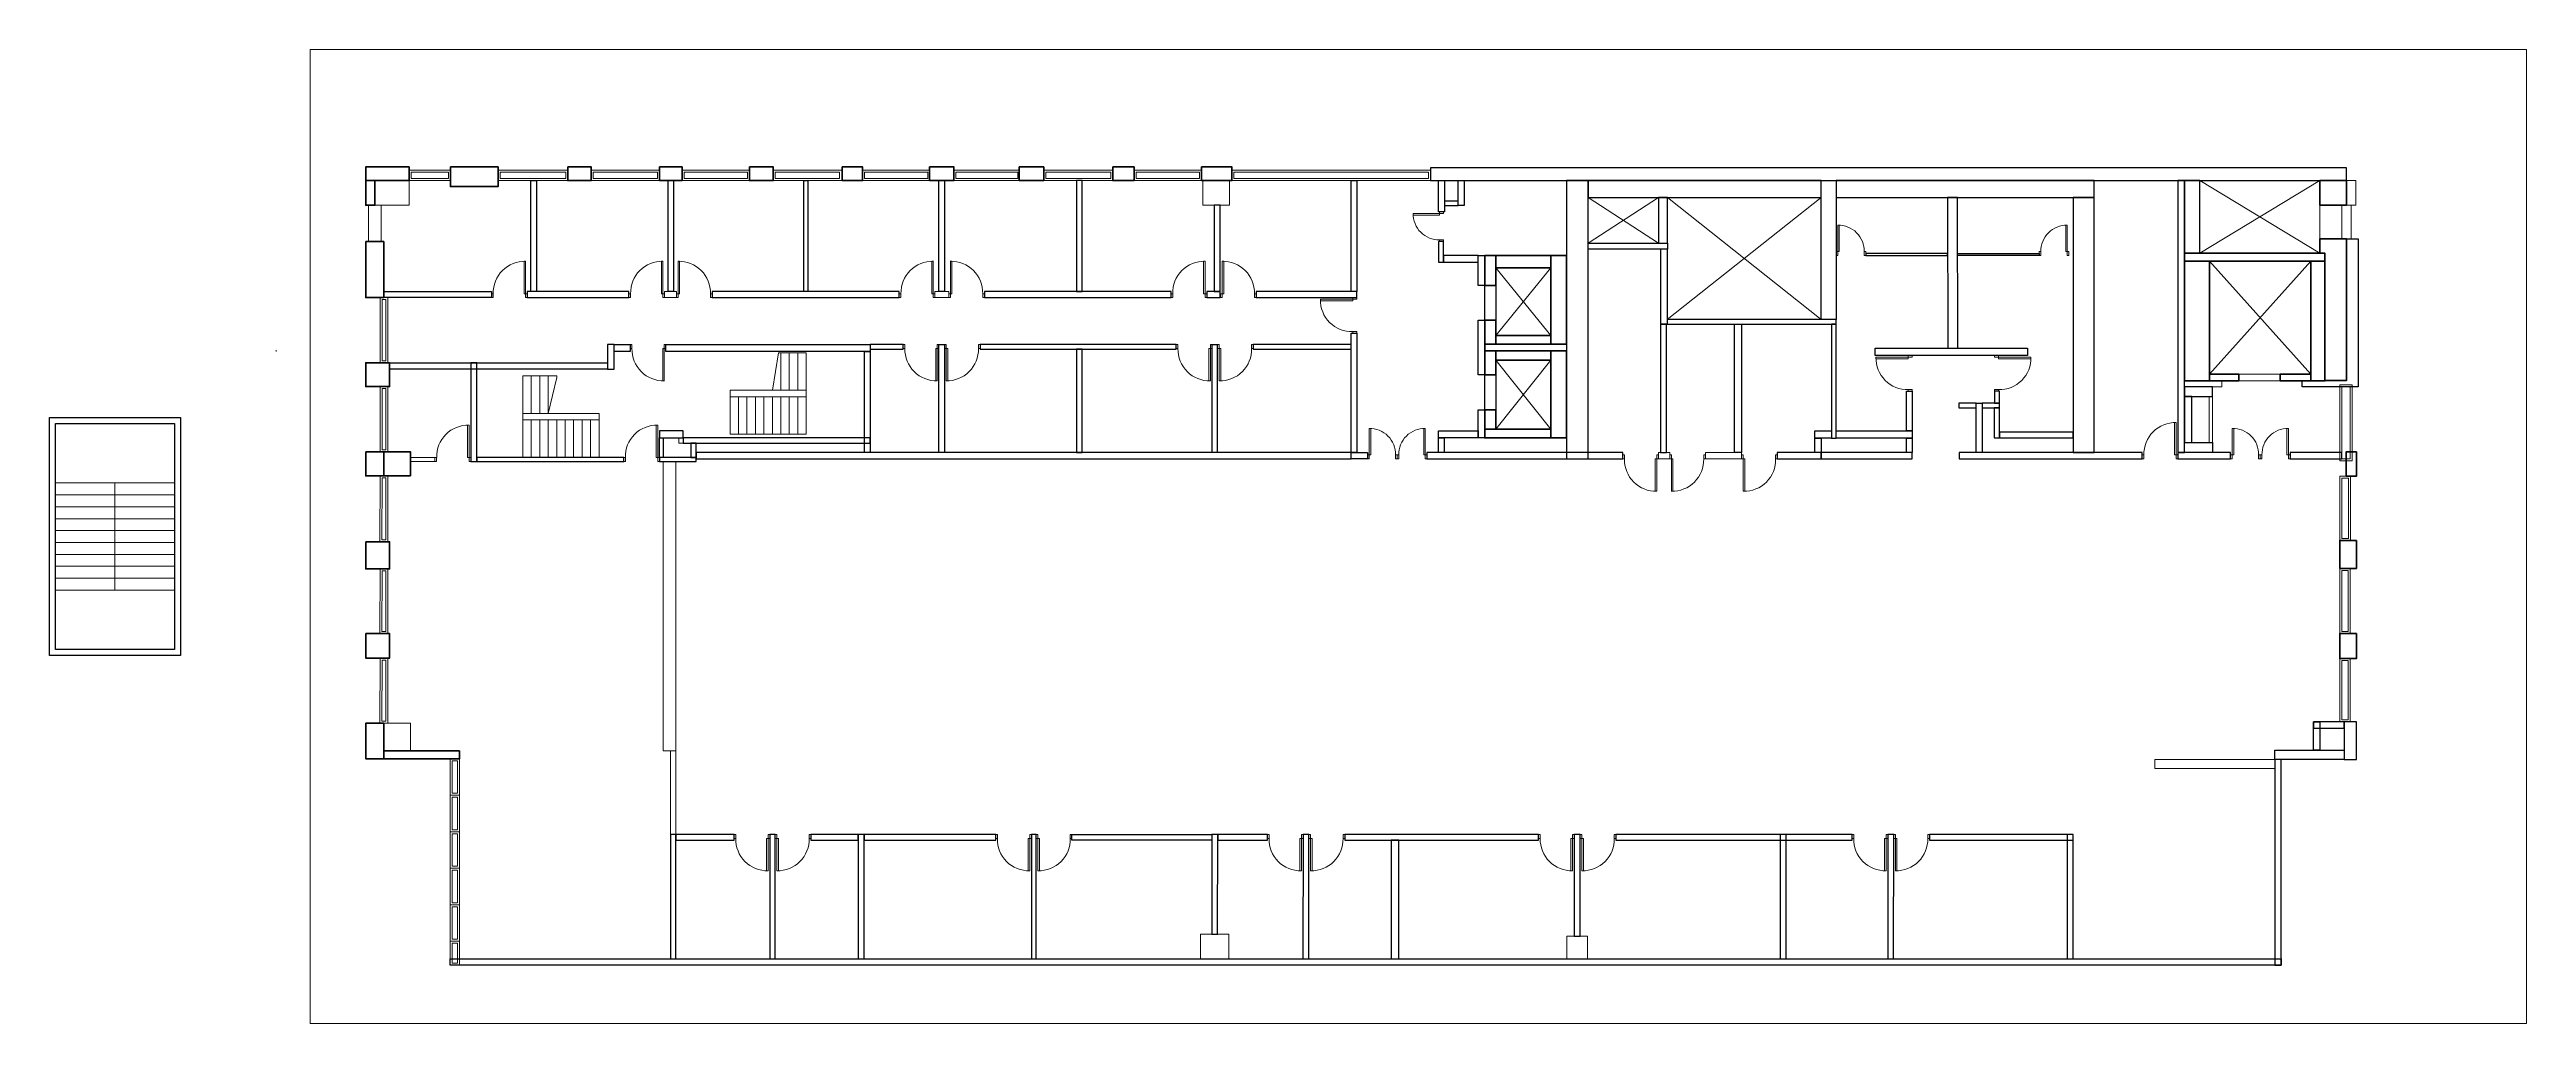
# Model space of a CAD drawing. Header units: millimetres. Extents: x 828494 to 5219521, y -272453 to 431064.
# Drawn here: x 2573619 to 2636063, y 115187 to 139752 of the extents above; entities that cross this region are included whole.
import ezdxf

# ---------------------------------------------------------------- set-up
doc = ezdxf.new("R2010")
doc.units = ezdxf.units.MM
doc.header["$LTSCALE"] = 5
doc.header["$MEASUREMENT"] = 0
for name, color, linetype, lineweight in [('Elevation dark-Mobius', 40, 'Continuous', 18), ('Off-Mobius', 131, 'Continuous', 9), ('Staircase-Mobius', 255, 'Continuous', 9), ('Wall 150-Mobius', 50, 'Continuous', 30)]:
    doc.layers.add(name, color=color, linetype=linetype, lineweight=lineweight)
doc.styles.add('mobius1', font='arial.ttf')
picture_1 = doc.add_image_def('image1.png', size_in_pixel=(1226, 539))

# ---------------------------------------------------------------- blocks, each defined once
blk = doc.blocks.new('*U73')
for points in [[(-900, 100), (-858, 100), (-858, 0), (-900, 0)], [(0, 100), (-42, 100), (-42, 0), (0, 0)], [(-42, 0), (-42, -816), (-82, -816), (-82, 0)]]:
    blk.add_lwpolyline(points, close=True)
blk.add_arc((-65, -23), 793, 178.31234, 271.68766)
blk = doc.blocks.new('*U74')
for points in [[(0, 100), (42, 100), (42, 0), (0, 0)], [(900, 100), (858, 100), (858, 0), (900, 0)], [(42, 0), (42, -816), (82, -816), (82, 0)]]:
    blk.add_lwpolyline(points, close=True)
blk.add_arc((65, -23), 793, 268.31234, 1.68766)
blk = doc.blocks.new('*U75')
for points in [[(-42, 0), (-42, 816), (-82, 816), (-82, 0)], [(-900, -100), (-858, -100), (-858, 0), (-900, 0)], [(0, -100), (-42, -100), (-42, 0), (0, 0)]]:
    blk.add_lwpolyline(points, close=True)
blk.add_arc((-65, 23), 793, 88.31234, 181.68766)
blk = doc.blocks.new('*U76')
for points in [[(-900, 100), (-858, 100), (-858, 0), (-900, 0)], [(0, 100), (-42, 100), (-42, 0), (0, 0)], [(-42, 0), (-42, -816), (-82, -816), (-82, 0)]]:
    blk.add_lwpolyline(points, close=True)
blk.add_arc((-65, -23), 793, 178.31234, 271.68766)
blk = doc.blocks.new('*U77')
for points in [[(42, 0), (42, 816), (82, 816), (82, 0)], [(0, -100), (42, -100), (42, 0), (0, 0)], [(900, -100), (858, -100), (858, 0), (900, 0)]]:
    blk.add_lwpolyline(points, close=True)
blk.add_arc((65, 23), 793, 358.31234, 91.68766)
blk = doc.blocks.new('*U78')
for points in [[(-750, 100), (-708, 100), (-708, 0), (-750, 0)], [(0, 100), (-42, 100), (-42, 0), (0, 0)], [(-42, 0), (-42, -666), (-82, -666), (-82, 0)]]:
    blk.add_lwpolyline(points, close=True)
blk.add_arc((-61, -19), 647, 178.31234, 271.68766)
blk = doc.blocks.new('*U79')
for points in [[(-42, 0), (-42, 816), (-82, 816), (-82, 0)], [(-900, -100), (-858, -100), (-858, 0), (-900, 0)], [(0, -100), (-42, -100), (-42, 0), (0, 0)]]:
    blk.add_lwpolyline(points, close=True)
blk.add_arc((-65, 23), 793, 88.31234, 181.68766)
blk = doc.blocks.new('*U80')
for points in [[(42, 0), (42, 816), (82, 816), (82, 0)], [(0, -100), (42, -100), (42, 0), (0, 0)], [(900, -100), (858, -100), (858, 0), (900, 0)]]:
    blk.add_lwpolyline(points, close=True)
blk.add_arc((65, 23), 793, 358.31234, 91.68766)
blk = doc.blocks.new('*U81')
for points in [[(0, 100), (42, 100), (42, 0), (0, 0)], [(900, 100), (858, 100), (858, 0), (900, 0)], [(42, 0), (42, -816), (82, -816), (82, 0)]]:
    blk.add_lwpolyline(points, close=True)
blk.add_arc((65, -23), 793, 268.31234, 1.68766)
blk = doc.blocks.new('*U82')
for points in [[(-900, 100), (-858, 100), (-858, 0), (-900, 0)], [(0, 100), (-42, 100), (-42, 0), (0, 0)], [(-42, 0), (-42, -816), (-82, -816), (-82, 0)]]:
    blk.add_lwpolyline(points, close=True)
blk.add_arc((-65, -23), 793, 178.31234, 271.68766)
blk = doc.blocks.new('*U83')
for points in [[(-42, 0), (-42, 666), (-82, 666), (-82, 0)], [(-750, -100), (-708, -100), (-708, 0), (-750, 0)], [(0, -100), (-42, -100), (-42, 0), (0, 0)]]:
    blk.add_lwpolyline(points, close=True)
blk.add_arc((-61, 19), 647, 88.31234, 181.68766)
blk = doc.blocks.new('*U84')
for points in [[(-750, 100), (-708, 100), (-708, 0), (-750, 0)], [(0, 100), (-42, 100), (-42, 0), (0, 0)], [(-42, 0), (-42, -666), (-82, -666), (-82, 0)]]:
    blk.add_lwpolyline(points, close=True)
blk.add_arc((-61, -19), 647, 178.31234, 271.68766)

msp = doc.modelspace()

# ---------------------------------------------------------------- linework, layer by layer
at = {"color": 240, "lineweight": 50, "true_color": 0xed1f24}
for points in [[(2582689.3, 136789.9), (2581592.1, 136789.9), (2581592.1, 136447.3), (2582689.3, 136447.3)], [(2583723.8, 136789.9), (2584927.5, 136789.9), (2584927.5, 136293.1), (2583723.8, 136293.1)], [(2586681.7, 136789.9), (2587275, 136789.9), (2587275, 136447.3), (2586681.7, 136447.3)], [(2588999.6, 136789.9), (2589567.4, 136789.9), (2589567.4, 136447.3), (2588999.6, 136447.3)], [(2588999.6, 136789.9), (2589567.4, 136789.9), (2589567.4, 136447.3), (2588999.6, 136447.3)], [(2591263.7, 136789.9), (2591862, 136789.9), (2591862, 136447.3), (2591263.7, 136447.3)], [(2591263.7, 136789.9), (2591862, 136789.9), (2591862, 136447.3), (2591263.7, 136447.3)], [(2593601.6, 136789.9), (2594116.4, 136789.9), (2594116.4, 136447.3), (2593601.6, 136447.3)], [(2595803.3, 136789.9), (2596417.6, 136789.9), (2596417.6, 136447.3), (2595803.3, 136447.3)], [(2595803.3, 136789.9), (2596417.6, 136789.9), (2596417.6, 136447.3), (2595803.3, 136447.3)], [(2598064.4, 136789.9), (2598683.7, 136789.9), (2598683.7, 136447.3), (2598064.4, 136447.3)], [(2598064.4, 136789.9), (2598683.7, 136789.9), (2598683.7, 136447.3), (2598064.4, 136447.3)], [(2600424.5, 136789.9), (2600959.6, 136789.9), (2600959.6, 136447.3), (2600424.5, 136447.3)], [(2600424.5, 136789.9), (2600959.6, 136789.9), (2600959.6, 136447.3), (2600424.5, 136447.3)], [(2602661.8, 136789.9), (2603428.8, 136789.9), (2603428.8, 136447.3), (2602661.8, 136447.3)], [(2602661.8, 136789.9), (2603428.8, 136789.9), (2603428.8, 136447.3), (2602661.8, 136447.3)], [(2581821.3, 136447.3), (2581592.1, 136447.3), (2581592.1, 135825.2), (2581821.3, 135825.2)], [(2631527.1, 136447.3), (2630858, 136447.3), (2630858, 135829), (2631527.1, 135829)], [(2581592.1, 134907.8), (2582046.3, 134907.8), (2582046.3, 133494), (2581592.1, 133494)], [(2609802, 133798), (2610080, 133798), (2610080, 134553), (2609802, 134553)], [(2610080, 134243.5), (2611463, 134243.5), (2611463, 134553), (2610080, 134553)], [(2611865.5, 134553), (2611463, 134553), (2611463, 132319.8), (2611865.5, 132319.8)], [(2630982.5, 134615), (2627439.5, 134615), (2627439.5, 134416), (2630982.5, 134416)], [(2628076, 134416), (2627439.5, 134416), (2627439.5, 131395), (2628076, 131395)], [(2630982.5, 134416), (2630626, 134416), (2630626, 131395), (2630982.5, 131395)], [(2609802, 132319.8), (2610080, 132319.8), (2610080, 132926), (2609802, 132926)], [(2611463, 132319.8), (2610080, 132319.8), (2610080, 132536.5), (2611463, 132536.5)], [(2582190.8, 131849.7), (2581592.1, 131849.7), (2581592.1, 131251.2), (2582190.8, 131251.2)], [(2609802, 131547.5), (2610080, 131547.5), (2610080, 132153.8), (2609802, 132153.8)], [(2610080, 131916.5), (2611463, 131916.5), (2611463, 132153.8), (2610080, 132153.8)], [(2611865.5, 132153.8), (2611463, 132153.8), (2611463, 129956.5), (2611865.5, 129956.5)], [(2628809, 131395), (2628076, 131395), (2628076, 131560.5), (2628809, 131560.5)], [(2630626, 131395), (2629856.8, 131395), (2629856.8, 131560.5), (2630626, 131560.5)], [(2609802, 130173.2), (2610080, 130173.2), (2610080, 130660.5), (2609802, 130660.5)], [(2611463, 129956.5), (2609802, 129956.5), (2609802, 130173.2), (2611463, 130173.2)], [(2581592.1, 129602.1), (2582046.3, 129602.1), (2582046.3, 128998.7), (2581592.1, 128998.7)], [(2582719, 128998.7), (2582046.3, 128998.7), (2582046.3, 129602.1), (2582719, 129602.1)], [(2631775.5, 129608), (2631521, 129608), (2631521, 128989), (2631775.5, 128989)], [(2581592.1, 127338.2), (2582190.8, 127338.2), (2582190.8, 126650.1), (2581592.1, 126650.1)], [(2631775.5, 127369.5), (2631357.5, 127369.5), (2631357.5, 126665), (2631775.5, 126665)], [(2581592.1, 125019.9), (2582190.8, 125019.9), (2582190.8, 124403.9), (2581592.1, 124403.9)], [(2631775.5, 125027), (2631357.5, 125027), (2631357.5, 124390), (2631775.5, 124390)], [(2582046.3, 122757.7), (2581592.1, 122757.7), (2581592.1, 121864), (2582046.3, 121864)], [(2582046.3, 121864), (2583950.9, 121864), (2583950.9, 122060.2), (2582046.3, 122060.2)]]:
    msp.add_lwpolyline(points, close=True, dxfattribs=at)
msp.add_lwpolyline([(2631410, 134973), (2630858, 134973), (2630858, 134615), (2630982.5, 134615), (2630982.5, 131405.5), (2631528, 131405.5), (2631528, 134973), (2630866.5, 134973)], dxfattribs=at)
at = {"layer": 'Elevation dark-Mobius'}
for p, q in [((2627828.5, 136447.3), (2630858, 134615)), ((2630858, 136447.3), (2627828.5, 134615)), ((2612409.5, 136017), (2614181.5, 134868)), ((2614181.5, 136017), (2612409.5, 134868)), ((2614396.5, 132946), (2618280.5, 136017)), ((2614405, 136017), (2618280.5, 132946)), ((2630858, 135829), (2630858, 134973)), ((2628076, 134416), (2630626, 131560.5)), ((2628076, 131560.5), (2630626, 134416)), ((2610080, 132536.5), (2611463, 134243.5)), ((2610080, 134243.5), (2611463, 132536.5)), ((2579335.8, 132139.1), (2579335.8, 132165.6)), ((2610080, 131916.5), (2611463, 130173.2)), ((2610080, 130173.2), (2611463, 131916.5))]:
    msp.add_line(p, q, dxfattribs=at)
for points in [[(2582689.3, 135825.2), (2581821.3, 135825.2), (2581821.3, 136447.3), (2582689.3, 136447.3)], [(2582689.3, 136708.8), (2583723.8, 136708.8), (2583723.8, 136447.3), (2582689.3, 136447.3)], [(2582739.3, 136658.8), (2583673.8, 136658.8), (2583673.8, 136497.3), (2582739.3, 136497.3)], [(2584927.5, 136708.8), (2586681.7, 136708.8), (2586681.7, 136447.3), (2584927.5, 136447.3)], [(2584977.5, 136658.8), (2586631.7, 136658.8), (2586631.7, 136497.3), (2584977.5, 136497.3)], [(2587275, 136708.8), (2588999.6, 136708.8), (2588999.6, 136447.3), (2587275, 136447.3)], [(2587325, 136658.8), (2588949.6, 136658.8), (2588949.6, 136497.3), (2587325, 136497.3)], [(2589567.4, 136708.8), (2591263.7, 136708.8), (2591263.7, 136447.3), (2589567.4, 136447.3)], [(2589617.4, 136658.8), (2591218, 136658.8), (2591218, 136497.3), (2589617.4, 136497.3)], [(2591862, 136708.8), (2593601.6, 136708.8), (2593601.6, 136447.3), (2591862, 136447.3)], [(2591912, 136658.8), (2593536.6, 136658.8), (2593536.6, 136497.3), (2591912, 136497.3)], [(2594116.4, 136708.8), (2595803.3, 136708.8), (2595803.3, 136447.3), (2594116.4, 136447.3)], [(2594166.4, 136658.8), (2595759, 136658.8), (2595759, 136497.3), (2594166.4, 136497.3)], [(2596417.6, 136708.8), (2598064.4, 136708.8), (2598064.4, 136447.3), (2596417.6, 136447.3)], [(2596467.6, 136658.8), (2598031, 136658.8), (2598031, 136497.3), (2596467.6, 136497.3)], [(2598683.7, 136447.3), (2600424.5, 136447.3), (2600424.5, 136708.8), (2598683.7, 136708.8)], [(2598733.7, 136497.3), (2600374.5, 136497.3), (2600374.5, 136658.8), (2598733.7, 136658.8)], [(2600959.6, 136447.3), (2602661.8, 136447.3), (2602661.8, 136708.8), (2600959.6, 136708.8)], [(2601009.6, 136497.3), (2602611.8, 136497.3), (2602611.8, 136658.8), (2601009.6, 136658.8)], [(2603368, 135825.2), (2602692.5, 135825.2), (2602692.5, 136447.3), (2603368, 136447.3)], [(2603428.8, 136447.3), (2608431, 136447.3), (2608431, 136708.8), (2603428.8, 136708.8)], [(2603478.8, 136497.3), (2608381, 136497.3), (2608381, 136658.8), (2603478.8, 136658.8)], [(2631527.1, 136447.3), (2631762, 136447.3), (2631762, 135829), (2631527.1, 135829)], [(2581664, 135825.2), (2581975.5, 135825.2), (2581975.5, 134907.8), (2581664, 134907.8)], [(2631644.5, 135829), (2631410, 135829), (2631410, 134973), (2631644.5, 134973)], [(2589125.6, 133494), (2589422.3, 133494), (2589422.3, 133652.5), (2589125.6, 133652.5)], [(2595941.5, 133652.5), (2596286.5, 133652.5), (2596286.5, 133494), (2595941.5, 133494)], [(2582146, 133494), (2581951, 133494), (2581951, 131849.7), (2582146, 131849.7)], [(2582096, 133444), (2582001, 133444), (2582001, 131899.7), (2582096, 131899.7)], [(2592055.8, 131158.5), (2591842.2, 131158.5), (2591993.5, 132105), (2592055.8, 132105)], [(2592269.2, 131158.5), (2592055.8, 131158.5), (2592055.8, 132105), (2592269.2, 132105)], [(2592482.8, 131158.5), (2592269.2, 131158.5), (2592269.2, 132105), (2592482.8, 132105)], [(2592696.2, 131158.5), (2592482.8, 131158.5), (2592482.8, 132105), (2592696.2, 132105)], [(2582146, 131251.2), (2581951, 131251.2), (2581951, 129606.9), (2582146, 129606.9)], [(2582096, 131201.2), (2582001, 131201.2), (2582001, 129656.9), (2582096, 129656.9)], [(2585764, 130575), (2585550.5, 130575), (2585550.5, 131521.5), (2585764, 131521.5)], [(2585977.5, 130575), (2585764, 130575), (2585764, 131521.5), (2585977.5, 131521.5)], [(2586191, 130575), (2585977.5, 130575), (2585977.5, 131521.5), (2586191, 131521.5)], [(2586404.5, 131480), (2586191, 130575), (2586191, 131521.5), (2586404.5, 131521.5)], [(2592696.2, 130993.5), (2590774.8, 130993.5), (2590774.8, 131158.5), (2592696.2, 131158.5)], [(2628381.5, 131395), (2627439.5, 131395), (2627439.5, 131248), (2628381.5, 131248)], [(2628809, 131560.5), (2629856.8, 131560.5), (2629856.8, 131395), (2628809, 131395)], [(2631672, 131294), (2631358, 131294), (2631358, 129377.5), (2631672, 129377.5)], [(2631622, 131244), (2631408, 131244), (2631408, 129427.5), (2631622, 129427.5)], [(2587472, 130410), (2585550.5, 130410), (2585550.5, 130575), (2587472, 130575)], [(2590988.2, 130993.5), (2590774.8, 130993.5), (2590774.8, 130047), (2590988.2, 130047)], [(2591201.8, 130993.5), (2590988.2, 130993.5), (2590988.2, 130047), (2591201.8, 130047)], [(2591415.2, 130993.5), (2591201.8, 130993.5), (2591201.8, 130047), (2591415.2, 130047)], [(2591628.8, 130993.5), (2591415.2, 130993.5), (2591415.2, 130047), (2591628.8, 130047)], [(2591842.2, 130993.5), (2591628.8, 130993.5), (2591628.8, 130047), (2591842.2, 130047)], [(2592055.8, 130993.5), (2591842.2, 130993.5), (2591842.2, 130047), (2592055.8, 130047)], [(2592269.2, 130993.5), (2592055.8, 130993.5), (2592055.8, 130047), (2592269.2, 130047)], [(2592482.8, 130993.5), (2592269.2, 130993.5), (2592269.2, 130047), (2592482.8, 130047)], [(2592696.2, 130993.5), (2592482.8, 130993.5), (2592482.8, 130047), (2592696.2, 130047)], [(2628145, 130997.5), (2628067, 130997.5), (2628067, 129838.5), (2628145, 129838.5)], [(2585764, 130410), (2585550.5, 130410), (2585550.5, 129463.5), (2585764, 129463.5)], [(2585977.5, 130410), (2585764, 130410), (2585764, 129463.5), (2585977.5, 129463.5)], [(2586191, 130410), (2585977.5, 130410), (2585977.5, 129463.5), (2586191, 129463.5)], [(2586404.5, 130410), (2586191, 130410), (2586191, 129463.5), (2586404.5, 129463.5)], [(2586618, 130410), (2586404.5, 130410), (2586404.5, 129463.5), (2586618, 129463.5)], [(2586831.5, 130410), (2586618, 130410), (2586618, 129463.5), (2586831.5, 129463.5)], [(2587045, 130410), (2586831.5, 130410), (2586831.5, 129463.5), (2587045, 129463.5)], [(2587258.5, 130410), (2587045, 130410), (2587045, 129463.5), (2587258.5, 129463.5)], [(2587472, 130410), (2587258.5, 130410), (2587258.5, 129463.5), (2587472, 129463.5)], [(2589484, 129822.5), (2589592, 129822.5), (2589592, 129956), (2589484, 129956)], [(2582719, 129362), (2583336.5, 129362), (2583336.5, 129463.5), (2582719, 129463.5)], [(2589086.5, 129362), (2589406, 129362), (2589406, 122067), (2589086.5, 122067)], [(2612409.5, 129427.5), (2613281.5, 129427.5), (2613281.5, 129590.5), (2612409.5, 129590.5)], [(2614181.5, 129427.5), (2614463, 129427.5), (2614463, 129590.5), (2614181.5, 129590.5)], [(2615363, 129427.5), (2616277, 129427.5), (2616277, 129590.5), (2615363, 129590.5)], [(2582146, 128998.7), (2581951, 128998.7), (2581949.8, 127338.2), (2582144.8, 127338.2)], [(2582096, 128948.7), (2582001, 128948.7), (2581999.8, 127388.2), (2582094.8, 127388.2)], [(2631357.5, 128989), (2631623.5, 128989), (2631623.5, 127369.5), (2631357.5, 127369.5)], [(2631407.5, 128939), (2631573.5, 128939), (2631573.5, 127419.5), (2631407.5, 127419.5)], [(2582146, 126650.1), (2581951, 126650.1), (2581949.8, 125019.9), (2582144.8, 125019.9)], [(2582096, 126600.1), (2582001, 126600.1), (2581999.8, 125069.9), (2582094.8, 125069.9)], [(2631357.5, 126665), (2631620.5, 126665), (2631620.5, 125027), (2631357.5, 125027)], [(2631357.5, 126665), (2631620.5, 126665), (2631620.5, 125027), (2631357.5, 125027)], [(2631407.5, 126615), (2631570.5, 126615), (2631570.5, 125077), (2631407.5, 125077)], [(2582146, 124403.9), (2581951, 124403.9), (2581949.8, 122757.7), (2582144.8, 122757.7)], [(2582096, 124353.9), (2582001, 124353.9), (2581999.8, 122807.7), (2582094.8, 122807.7)], [(2631357.5, 124390), (2631620.5, 124390), (2631620.5, 122796), (2631357.5, 122796)], [(2631407.5, 124340), (2631570.5, 124340), (2631570.5, 122846), (2631407.5, 122846)], [(2582718.5, 122757.7), (2582046.3, 122757.7), (2582046.3, 122060.2), (2582718.5, 122060.2)], [(2583721.5, 116813.5), (2583950.9, 116813.5), (2583950.9, 121864), (2583721.5, 121864)], [(2583721.5, 120943.5), (2583950.9, 120943.5), (2583950.9, 121864), (2583721.5, 121864)], [(2583771.5, 120993.5), (2583900.9, 120993.5), (2583900.9, 121814), (2583771.5, 121814)], [(2589406, 119953.5), (2589271.5, 119953.5), (2589271.5, 122067), (2589406, 122067)], [(2629719.5, 121843.5), (2626693, 121843.5), (2626693, 121622), (2629719.5, 121622)], [(2583721.5, 120023), (2583950.9, 120023), (2583950.9, 120943.5), (2583721.5, 120943.5)], [(2583771.5, 120073), (2583900.9, 120073), (2583900.9, 120893.5), (2583771.5, 120893.5)], [(2583721.5, 119102.5), (2583950.9, 119102.5), (2583950.9, 120023), (2583721.5, 120023)], [(2583771.5, 119152.5), (2583900.9, 119152.5), (2583900.9, 119973), (2583771.5, 119973)], [(2583721.5, 118182), (2583950.9, 118182), (2583950.9, 119102.5), (2583721.5, 119102.5)], [(2583771.5, 118232), (2583900.9, 118232), (2583900.9, 119052.5), (2583771.5, 119052.5)], [(2583721.5, 117261.5), (2583950.9, 117261.5), (2583950.9, 118182), (2583721.5, 118182)], [(2583771.5, 117311.5), (2583900.9, 117311.5), (2583900.9, 118132), (2583771.5, 118132)], [(2602637.5, 117438), (2603347.5, 117438), (2603347.5, 116813.5), (2602637.5, 116813.5)], [(2583721.5, 116655.3), (2583950.9, 116655.3), (2583950.9, 117261.5), (2583721.5, 117261.5)], [(2583771.5, 116705.3), (2583900.9, 116705.3), (2583900.9, 117211.5), (2583771.5, 117211.5)], [(2612388.5, 117391.5), (2611869, 117391.5), (2611869, 116813.5), (2612388.5, 116813.5)]]:
    msp.add_lwpolyline(points, close=True, dxfattribs=at)
msp.add_lwpolyline([(2627439.5, 134615), (2627439.5, 131395)], dxfattribs=at)
at = {"layer": 'Staircase-Mobius'}
for p, q in [((2576769, 128819), (2573769, 128819)), ((2575269, 126119), (2575269, 128819)), ((2576769, 128519), (2573769, 128519)), ((2576769, 128219), (2573769, 128219)), ((2576769, 127919), (2573769, 127919)), ((2576769, 127619), (2573769, 127619)), ((2576769, 127319), (2573769, 127319)), ((2576769, 127019), (2573769, 127019)), ((2576769, 126719), (2573769, 126719)), ((2576769, 126419), (2573769, 126419)), ((2576769, 126119), (2573769, 126119))]:
    msp.add_line(p, q, dxfattribs=at)
at = {"layer": 'Wall 150-Mobius'}
for points in [[(2608431, 136447.3), (2631527.1, 136447.3), (2631527.1, 136769.9), (2608431, 136769.9)], [(2585893, 133652.5), (2585754.5, 133652.5), (2585754.5, 136447.3), (2585893, 136447.3)], [(2589352.8, 133652.5), (2589214.3, 133652.5), (2589214.3, 136447.3), (2589352.8, 136447.3)], [(2592736, 133652.5), (2592631, 133652.5), (2592631, 136447.3), (2592736, 136447.3)], [(2596179.7, 133652.5), (2596041.2, 133652.5), (2596041.2, 136447.3), (2596179.7, 136447.3)], [(2599656, 136447.3), (2599506.5, 136447.3), (2599506.5, 133652.5), (2599656, 133652.5)], [(2606575, 133652.5), (2606436.5, 133652.5), (2606436.5, 136447.3), (2606575, 136447.3)], [(2608789, 135660), (2608635.5, 135660), (2608635.5, 136447.3), (2608789, 136447.3)], [(2609286, 135819.5), (2609132.5, 135819.5), (2609132.5, 136447.3), (2609286, 136447.3)], [(2612409.5, 136447.3), (2611865.5, 136447.3), (2611865.5, 129427.5), (2612409.5, 129427.5)], [(2612409.5, 136017), (2618280.5, 136017), (2618280.5, 136447.3), (2612409.5, 136447.3)], [(2618658, 132946), (2618280.5, 132946), (2618280.5, 136447.3), (2618658, 136447.3)], [(2618658, 136017), (2625167, 136017), (2625167, 136447.3), (2618658, 136447.3)], [(2627275.5, 129590.5), (2627439.5, 129590.5), (2627439.5, 136447.3), (2627275.5, 136447.3)], [(2627828.5, 136447.3), (2627439.5, 136447.3), (2627439.5, 134615), (2627828.5, 134615)], [(2603129, 135825.2), (2602976.5, 135825.2), (2602976.5, 133652.5), (2603129, 133652.5)], [(2608789, 135819.5), (2609132.5, 135819.5), (2609132.5, 135924), (2608789, 135924)], [(2614181.5, 134868), (2614405, 134868), (2614405, 136017), (2614181.5, 136017)], [(2621474.5, 132222.5), (2621726, 132222.5), (2621719.2, 136017), (2621467.8, 136017)], [(2625167, 136017), (2624635, 136017), (2624635, 129590.5), (2625167, 129590.5)], [(2608763.5, 134910), (2608635.5, 134910), (2608635.5, 134390.5), (2608763.5, 134390.5)], [(2608763.5, 134390.5), (2609636, 134390.5), (2609636, 134553), (2608763.5, 134553)], [(2609636, 134553), (2609802, 134553), (2609802, 133798), (2609636, 133798)], [(2612409.5, 134868), (2614405, 134868), (2614405, 134713.5), (2612409.5, 134713.5)], [(2614232, 132821.5), (2614405, 132821.5), (2614405, 134713.5), (2614232, 134713.5)], [(2619408, 134555), (2621470.3, 134555), (2621470.3, 134605), (2619408, 134605)], [(2623779, 134555), (2621716.7, 134555), (2621716.7, 134605), (2623779, 134605)], [(2584762.5, 133494), (2582046.3, 133494), (2582046.3, 133652.5), (2584762.5, 133652.5)], [(2585662.5, 133494), (2588225.6, 133494), (2588225.6, 133652.5), (2585662.5, 133652.5)], [(2590322.3, 133494), (2595041.5, 133494), (2595041.5, 133652.5), (2590322.3, 133652.5)], [(2597186.5, 133494), (2601892.5, 133494), (2601892.5, 133652.5), (2597186.5, 133652.5)], [(2602792.5, 133494), (2603133.5, 133494), (2603133.5, 133652.5), (2602792.5, 133652.5)], [(2604037.5, 133494), (2606575, 133494), (2606575, 133652.5), (2604037.5, 133652.5)], [(2609802, 133798), (2610080, 133798), (2610080, 132926), (2609802, 132926)], [(2606575, 129590.5), (2606436.5, 129590.5), (2606436.5, 132594), (2606575, 132594)], [(2609636, 132926), (2609802, 132926), (2609802, 131547.5), (2609636, 131547.5)], [(2614384.5, 132821.5), (2614232, 132821.5), (2614232, 129590.5), (2614384.5, 129590.5)], [(2614396.5, 132821.5), (2618658, 132821.5), (2618658, 132946), (2614396.5, 132946)], [(2616277, 129590.5), (2616099.5, 129590.5), (2616099.5, 132821.5), (2616277, 132821.5)], [(2618658, 132821.5), (2618540.5, 132821.5), (2618540.5, 129948.5), (2618658, 129948.5)], [(2582190.8, 131849.7), (2587684, 131849.7), (2587684, 131693), (2582190.8, 131693)], [(2584236.5, 129362), (2584389.5, 129362), (2584389.5, 131849.7), (2584236.5, 131849.7)], [(2587851.5, 132311), (2587684, 132311), (2587684, 131693), (2587851.5, 131693)], [(2587851.5, 132311), (2588260, 132311), (2588260, 132139.1), (2587851.5, 132139.1)], [(2589160, 132311), (2594308.5, 132311), (2594308.5, 132139.1), (2589160, 132139.1)], [(2594308.5, 129590.5), (2594167.5, 129590.5), (2594167.5, 132139.1), (2594308.5, 132139.1)], [(2595141.2, 132311), (2594308.5, 132311), (2594308.5, 132196.5), (2595141.2, 132196.5)], [(2596179.7, 129590.5), (2596041.2, 129590.5), (2596041.2, 132311), (2596179.7, 132311)], [(2597079.7, 132196.5), (2602025.5, 132196.5), (2602025.5, 132311), (2597079.7, 132311)], [(2599656, 132196.5), (2599506.5, 132196.5), (2599506.5, 129590.5), (2599656, 129590.5)], [(2602925.5, 132311), (2603052, 132311), (2603052, 129590.5), (2602925.5, 129590.5)], [(2603964, 132196.5), (2606436.5, 132196.5), (2606436.5, 132311), (2603964, 132311)], [(2609802, 132153.8), (2609802, 132319.8), (2611865.5, 132319.8), (2611865.5, 132153.8)], [(2619640, 132222.5), (2623487.5, 132222.5), (2623487.5, 132033.5), (2619640, 132033.5)], [(2609802, 131547.5), (2610080, 131547.5), (2610080, 130660.5), (2609802, 130660.5)], [(2620579.5, 130137.5), (2620437.5, 130137.5), (2620437.5, 131133.5), (2620579.5, 131133.5)], [(2622654.5, 131133.5), (2622654.5, 130836.5), (2622774.5, 130836.5), (2622774.5, 131133.5)], [(2628145, 131248), (2627439.5, 131248), (2627439.5, 130997.5), (2628145, 130997.5)], [(2609636, 130660.5), (2609802, 130660.5), (2609802, 129956.5), (2609636, 129956.5)], [(2621753, 130716.5), (2622189.5, 130716.5), (2622189.5, 130836.5), (2621753, 130836.5)], [(2622189.5, 130836.5), (2622338, 130836.5), (2622338, 129590.5), (2622189.5, 129590.5)], [(2622338, 130716.5), (2622774.5, 130716.5), (2622774.5, 130836.5), (2622338, 130836.5)], [(2622643, 129958), (2622774.5, 129958), (2622774.5, 130716.5), (2622643, 130716.5)], [(2627630.5, 130997.5), (2627439.5, 130997.5), (2627439.5, 129838.5), (2627630.5, 129838.5)], [(2576919, 124469), (2573619, 124469), (2573619, 130469), (2576919, 130469)], [(2576769, 124619), (2573769, 124619), (2573769, 130319), (2576769, 130319)], [(2589592, 130132.5), (2588993.5, 130132.5), (2588993.5, 129956), (2589592, 129956)], [(2588993.5, 129956), (2589086.5, 129956), (2589086.5, 129463.5), (2588993.5, 129463.5)], [(2589592, 129822.5), (2594308.5, 129822.5), (2594308.5, 129956), (2589592, 129956)], [(2608635.5, 130135), (2609636, 130135), (2609636, 129956.5), (2608635.5, 129956.5)], [(2608635.5, 129956.5), (2608774, 129956.5), (2608774, 129590.5), (2608635.5, 129590.5)], [(2618123.5, 130137.5), (2618540.5, 130137.5), (2618540.5, 129948.5), (2618123.5, 129948.5)], [(2618283, 129590.5), (2618123.5, 129590.5), (2618123.5, 129948.5), (2618283, 129948.5)], [(2618658, 130137.5), (2620579.5, 130137.5), (2620579.5, 129948.5), (2618658, 129948.5)], [(2620579.5, 129590.5), (2620437.5, 129590.5), (2620437.5, 129948.5), (2620579.5, 129948.5)], [(2622774.5, 129958), (2624635, 129958), (2624635, 130103.5), (2622774.5, 130103.5)], [(2584389.5, 129362), (2588093.5, 129362), (2588093.5, 129463.5), (2584389.5, 129463.5)], [(2588993.5, 129362), (2589922.5, 129362), (2589922.5, 129463.5), (2588993.5, 129463.5)], [(2589922.5, 129822.5), (2589785, 129822.5), (2589785, 129463.5), (2589922.5, 129463.5)], [(2589922.5, 129427.5), (2606436.5, 129427.5), (2606436.5, 129590.5), (2589922.5, 129590.5)], [(2606436.5, 129590.5), (2606843.5, 129590.5), (2606843.5, 129427.5), (2606436.5, 129427.5)], [(2608343.5, 129427.5), (2613281.5, 129427.5), (2613281.5, 129590.5), (2608343.5, 129590.5)], [(2617177, 129427.5), (2618283, 129427.5), (2618283, 129590.5), (2617177, 129590.5)], [(2618283, 129427.5), (2620579.5, 129427.5), (2620579.5, 129590.5), (2618283, 129590.5)], [(2621761, 129427.5), (2626375.5, 129427.5), (2626375.5, 129590.5), (2621761, 129590.5)], [(2627275.5, 129427.5), (2628602.5, 129427.5), (2628602.5, 129590.5), (2627275.5, 129590.5)], [(2628145, 129590.5), (2627439.5, 129590.5), (2627439.5, 129838.5), (2628145, 129838.5)], [(2630102.5, 129427.5), (2631408, 129427.5), (2631408, 129590.5), (2630102.5, 129590.5)], [(2631465.5, 122796), (2630695, 122796), (2630695, 122634.5), (2631465.5, 122634.5)], [(2630695, 122796), (2630850, 122796), (2630850, 122081.5), (2630695, 122081.5)], [(2631775.5, 122796), (2631465.5, 122796), (2631465.5, 121843.5), (2631775.5, 121843.5)], [(2631465.5, 121843.5), (2629719.5, 121843.5), (2629719.5, 122081.5), (2631465.5, 122081.5)], [(2629882, 121843.5), (2629719.5, 121843.5), (2629719.5, 116655.3), (2629882, 116655.3)], [(2589406, 119953.5), (2589271.5, 119953.5), (2589271.5, 116813.5), (2589406, 116813.5)], [(2590877.5, 119953.5), (2589406, 119953.5), (2589406, 119808), (2590877.5, 119808)], [(2591912.5, 119953.5), (2591777.5, 119953.5), (2591777.5, 116813.5), (2591912.5, 116813.5)], [(2594006, 119953.5), (2592812.5, 119953.5), (2592812.5, 119808), (2594006, 119808)], [(2594159.5, 119953.5), (2594006, 119953.5), (2594006, 116813.5), (2594159.5, 116813.5)], [(2597472, 119953.5), (2594159.5, 119953.5), (2594159.5, 119808), (2597472, 119808)], [(2598493, 119953.5), (2598372, 119953.5), (2598372, 116813.5), (2598493, 116813.5)], [(2599393, 119953.5), (2602919.4, 119953.3), (2602919.4, 119807.8), (2599393, 119808)], [(2603069.5, 119953.5), (2602919.5, 119953.5), (2602917.5, 117438), (2603067.5, 117438)], [(2604320, 119953.5), (2603069.5, 119953.5), (2603069.5, 119808), (2604320, 119808)], [(2605370.1, 119953.5), (2605220.1, 119953.5), (2605218.1, 116813.5), (2605368.1, 116813.5)], [(2611156.9, 119953.5), (2606270.1, 119953.5), (2606270.1, 119808), (2611156.9, 119808)], [(2612207, 119953.5), (2612057, 119953.5), (2612055, 117391.5), (2612205, 117391.5)], [(2619061.4, 119953.5), (2613107.1, 119953.5), (2613107.1, 119808), (2619061.4, 119808)], [(2617400, 119953.5), (2617250, 119953.5), (2617248, 116813.5), (2617398, 116813.5)], [(2620111.5, 119953.5), (2619961.5, 119953.5), (2619959.5, 116813.5), (2620109.5, 116813.5)], [(2624635, 119953.5), (2621011.6, 119953.5), (2621011.6, 119808), (2624635, 119808)], [(2624635, 119953.5), (2624485, 119953.5), (2624483, 116813.5), (2624633, 116813.5)], [(2607635, 119808), (2607444.5, 119808), (2607444.5, 116813.5), (2607635, 116813.5)], [(2629882, 116655.3), (2583721.5, 116655.3), (2583721.5, 116813.5), (2629882, 116813.5)]]:
    msp.add_lwpolyline(points, close=True, dxfattribs=at)
msp.add_lwpolyline([(2631528, 134973), (2631817, 134973), (2631817, 131244), (2630407, 131244), (2630407, 131395), (2631528, 131405.5), (2631528, 134973)], dxfattribs=at)

# ---------------------------------------------------------------- block references
at = {"layer": 'Off-Mobius', "xscale": -1}
for name, p, rotation in [('*U78', (2608663.5, 135660), 270), ('*U73', (2585662.5, 133594), 180), ('*U73', (2589125.6, 133594), 180), ('*U74', (2589422.3, 133594), 180), ('*U73', (2595941.5, 133594), 180), ('*U74', (2596286.5, 133594), 180), ('*U73', (2602792.5, 133594), 180), ('*U74', (2603137.5, 133594), 180), ('*U73', (2606475, 133494), 270), ('*U75', (2589160, 132211), 180), ('*U75', (2596041.2, 132211), 180), ('*U77', (2596179.7, 132211), 180), ('*U75', (2602925.5, 132211), 180), ('*U77', (2603064, 132211), 180), ('*U80', (2620479.5, 132033.5), 90), ('*U81', (2622754.5, 132033.5), 90), ('*U73', (2584236.5, 129462), 180), ('*U76', (2588993.5, 129462), 180), ('*U78', (2608343.5, 129527.5), 180), ('*U82', (2627275.5, 129527.5), 180), ('*U84', (2630102.5, 129527.5), 180), ('*U79', (2614181.5, 129427.5), 180), ('*U80', (2614463, 129427.5), 180), ('*U80', (2616277, 129427.5), 180), ('*U75', (2591777.5, 119853.5), 180), ('*U75', (2598372, 119853.5), 180), ('*U75', (2605220, 119853.5), 180), ('*U75', (2612056.9, 119853.5), 180), ('*U75', (2619961.4, 119853.5), 180)]:
    msp.add_blockref(name, p, dxfattribs=dict(at, rotation=rotation))
msp.add_blockref('*U83', (2618658, 134655), dxfattribs=at)
at = {"layer": 'Off-Mobius'}
msp.add_blockref('*U83', (2624529, 134655), dxfattribs=at)
at = {"layer": 'Off-Mobius', "rotation": 180}
for name, p in [('*U78', (2606843.5, 129527.5)), ('*U84', (2628602.5, 129527.5)), ('*U75', (2591912.5, 119853.5)), ('*U75', (2598493, 119853.5)), ('*U75', (2605370.1, 119853.5)), ('*U75', (2612207.1, 119853.5)), ('*U75', (2620111.6, 119853.5))]:
    msp.add_blockref(name, p, dxfattribs=at)

# ---------------------------------------------------------------- texts
at = {"layer": 'Elevation dark-Mobius', "insert": (2581420, 139572), "char_height": 20, "attachment_point": 1, "style": 'mobius1'}
msp.add_mtext_dynamic_manual_height_columns('413', width=1913, gutter_width=1, heights=[0], dxfattribs=at)

# ---------------------------------------------------------------- pictures from other files: only their frames are drawn
at = {"layer": 'Elevation dark-Mobius'}
image = msp.add_image(picture_1, insert=(2580187.1, 115186.8), size_in_units=(55875.9, 24565.3), dxfattribs=at)
image.dxf.flags = 7

doc.saveas('drawing.dxf')
